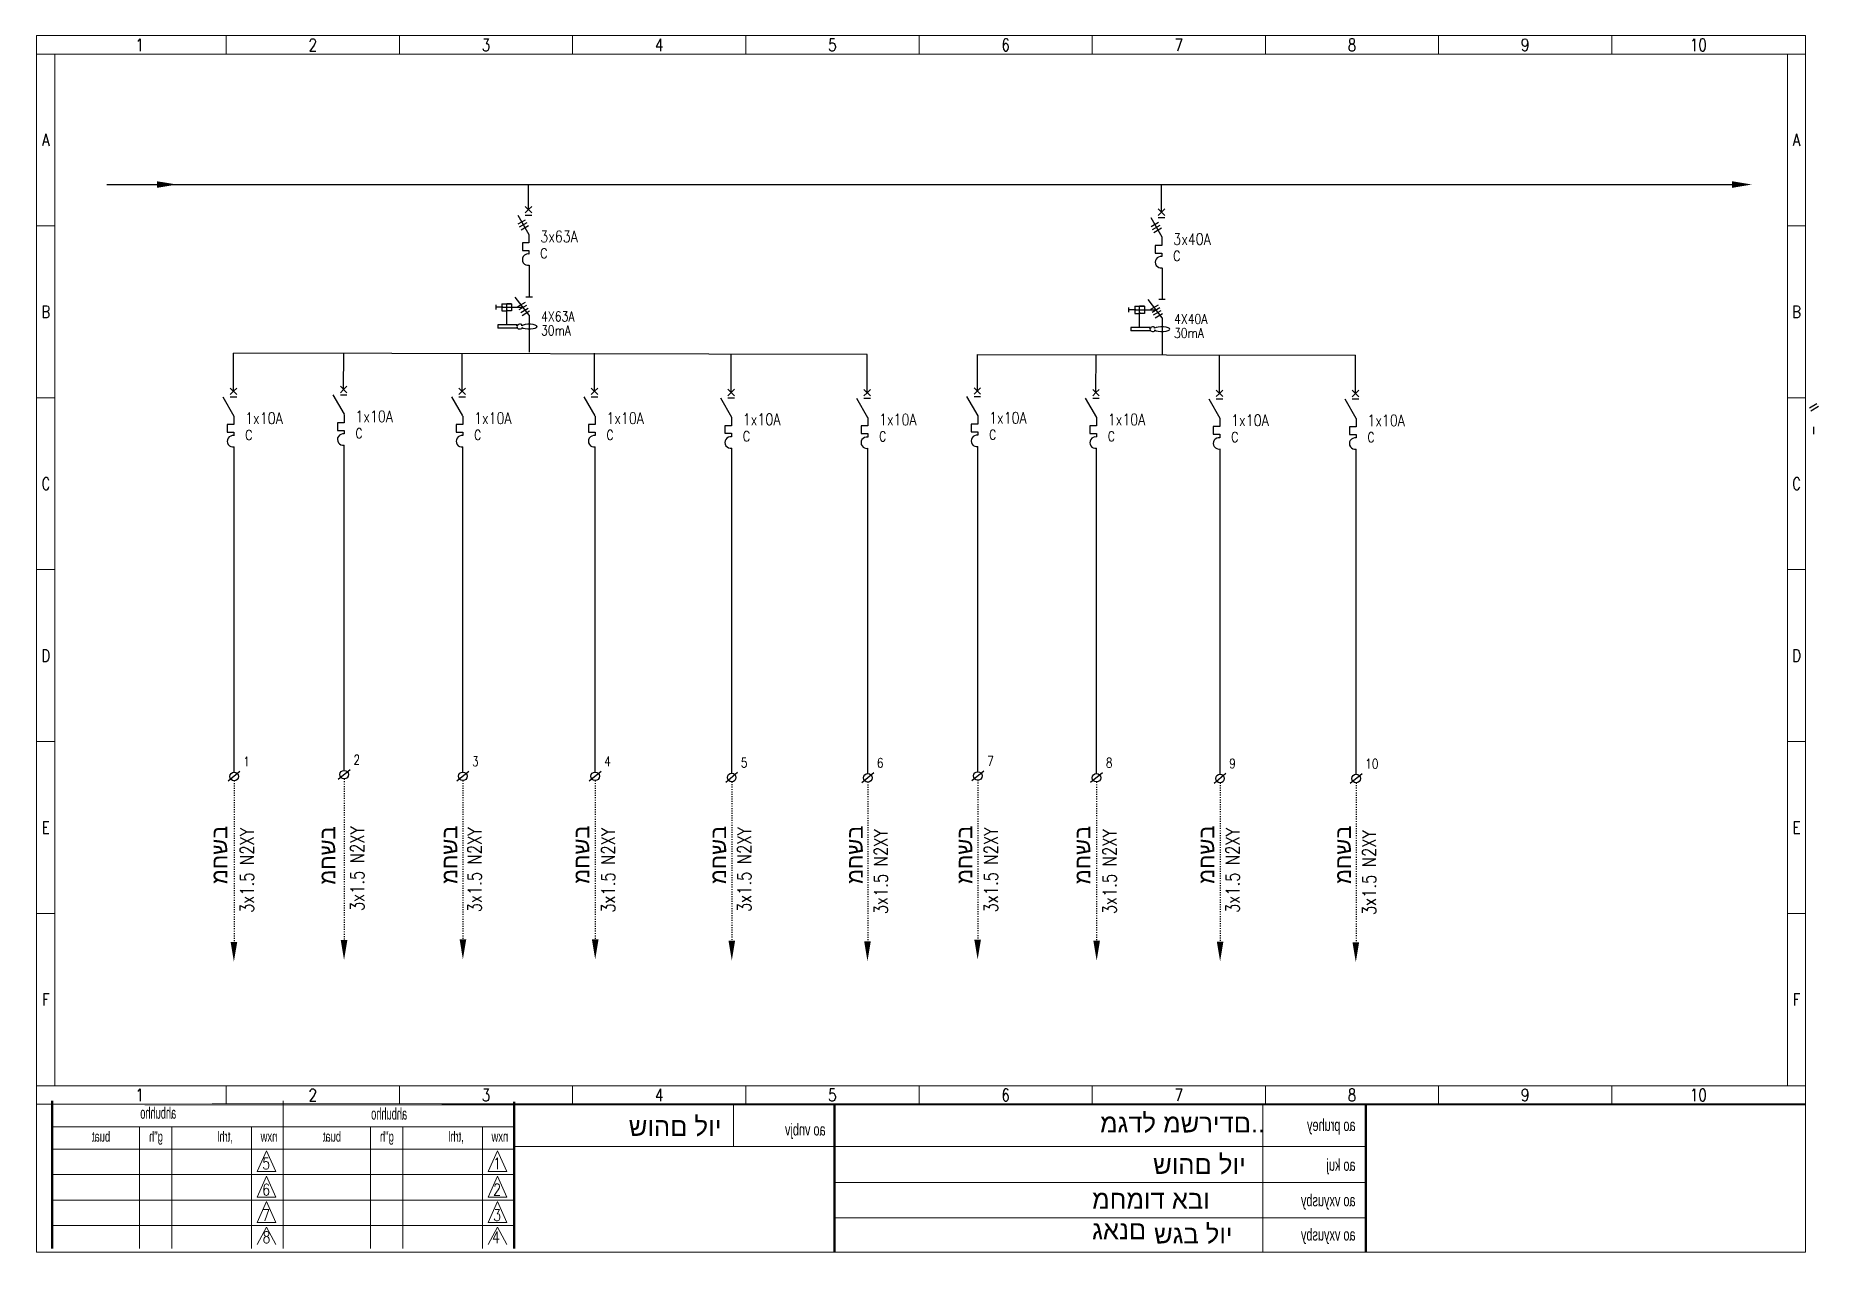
# Model space of a CAD drawing. Header units: millimetres. Extents: x 46170 to 87148, y 12751 to 40933.
# Drawn here: x 81933 to 86425, y 32437 to 35505 of the extents above; entities that cross this region are included whole.
import ezdxf
from ezdxf.enums import TextEntityAlignment as Align

# ---------------------------------------------------------------- set-up
doc = ezdxf.new("R2010")
doc.units = ezdxf.units.MM
doc.linetypes.add('ACAD_ISO03W100', pattern=[30, 12, -18])
doc.layers.add('A3', color=3, linetype='Continuous')
doc.styles.add('ROMANS', font='romans.shx')
doc.styles.get("Standard").update_dxf_attribs({"font": 'arial.ttf'})
doc.styles.add('TECHNO_M', font='techno_m.shx')

msp = doc.modelspace()

# ---------------------------------------------------------------- texts
at = {"color": 7, "lineweight": 13, "style": 'ROMANS', "width": 0.8}
for s, height, p in [('1', 31.1, (82195.1, 35481.8)), ('1', 31.1, (82195.1, 35481.8)), ('1', 31.1, (82195.1, 35481.8)), ('1', 31.1, (82195.1, 35481.8)), ('2', 31.1, (82631.5, 35481.8)), ('2', 31.1, (82631.5, 35481.8)), ('2', 31.1, (82631.5, 35481.8)), ('2', 31.1, (82631.5, 35481.8)), ('3', 31.1, (83067.9, 35481.8)), ('3', 31.1, (83067.9, 35481.8)), ('3', 31.1, (83067.9, 35481.8)), ('3', 31.1, (83067.9, 35481.8)), ('4', 31.1, (83504.3, 35481.8)), ('4', 31.1, (83504.3, 35481.8)), ('4', 31.1, (83504.3, 35481.8)), ('4', 31.1, (83504.3, 35481.8)), ('5', 31.1, (83940.7, 35481.8)), ('5', 31.1, (83940.7, 35481.8)), ('5', 31.1, (83940.7, 35481.8)), ('5', 31.1, (83940.7, 35481.8)), ('6', 31.1, (84377.1, 35481.8)), ('6', 31.1, (84377.1, 35481.8)), ('7', 31.1, (84813.5, 35481.8)), ('7', 31.1, (84813.5, 35481.8)), ('8', 31.1, (85249.8, 35481.8)), ('8', 31.1, (85249.8, 35481.8)), ('9', 31.1, (85686.2, 35481.8)), ('9', 31.1, (85686.2, 35481.8)), ('10', 31.06, (86122.6, 35481.8)), ('10', 31.06, (86122.6, 35481.8)), ('A', 30.7, (81958.9, 35242.5)), ('A', 30.7, (86370, 35242.5)), ('B', 30.7, (81958.9, 34809.3)), ('B', 30.7, (86370, 34809.3)), ('C', 30.7, (81958.9, 34376.1)), ('C', 30.7, (86370, 34376.1)), ('D', 30.7, (81958.9, 33943)), ('D', 30.7, (86370, 33943)), ('E', 30.7, (81958.9, 33509.8)), ('E', 30.7, (86370, 33509.8)), ('F', 30.7, (81958.9, 33076.7)), ('F', 30.7, (86370, 33076.7)), ('1', 31.1, (82195.1, 32835.8)), ('1', 31.1, (82195.1, 32835.8)), ('1', 31.1, (82195.1, 32835.8)), ('1', 31.1, (82195.1, 32835.8)), ('2', 31.1, (82631.5, 32835.8)), ('2', 31.1, (82631.5, 32835.8)), ('2', 31.1, (82631.5, 32835.8)), ('2', 31.1, (82631.5, 32835.8)), ('3', 31.1, (83067.9, 32835.8)), ('3', 31.1, (83067.9, 32835.8)), ('3', 31.1, (83067.9, 32835.8)), ('3', 31.1, (83067.9, 32835.8)), ('4', 31.1, (83504.3, 32835.8)), ('4', 31.1, (83504.3, 32835.8)), ('4', 31.1, (83504.3, 32835.8)), ('4', 31.1, (83504.3, 32835.8)), ('5', 31.1, (83940.7, 32835.8)), ('5', 31.1, (83940.7, 32835.8)), ('5', 31.1, (83940.7, 32835.8)), ('5', 31.1, (83940.7, 32835.8)), ('6', 31.1, (84377.1, 32835.8)), ('6', 31.1, (84377.1, 32835.8)), ('7', 31.1, (84813.5, 32835.8)), ('7', 31.1, (84813.5, 32835.8)), ('8', 31.1, (85249.8, 32835.8)), ('8', 31.1, (85249.8, 32835.8)), ('9', 31.1, (85686.2, 32835.8)), ('9', 31.1, (85686.2, 32835.8)), ('10', 31.06, (86122.6, 32835.8)), ('10', 31.06, (86122.6, 32835.8))]:
    msp.add_text(s, height=height, dxfattribs=at).set_placement(p, align=Align.MIDDLE)
at = {"color": 7, "lineweight": -2, "style": 'ROMANS', "width": 0.8}
for s, height, p in [('3x63A', 29, (83204.7, 34984.5, -75649.1)), ('3x40A', 29, (84799.5, 34978, -75649.1)), ('C', 25, (83204.7, 34944.1, -75649.1)), ('C', 25, (84799.5, 34937.6, -75649.1)), ('30mA', 25, (83206.6, 34749.9, -75649.1)), ('4X63A', 25, (83206.9, 34785.2, -75649.1)), ('30mA', 25, (84801.3, 34743.4, -75649.1)), ('4X40A', 25, (84801.6, 34778.7, -75649.1)), ('1x10A', 29, (82461.3, 34526.8, -75649.1)), ('1x10A', 29, (82738.9, 34531.2, -75649.1)), ('1x10A', 29, (83037.8, 34526.9, -75649.1)), ('1x10A', 29, (83371.1, 34526.9, -75649.1)), ('1x10A', 29, (83715.2, 34523.8, -75649.1)), ('1x10A', 29, (84058.1, 34523.3, -75649.1)), ('1x10A', 29, (84335.6, 34527.7, -75649.1)), ('1x10A', 29, (84634.5, 34523.4, -75649.1)), ('1x10A', 29, (84945.6, 34521.6, -75649.1)), ('1x10A', 29, (85288.5, 34521.1, -75649.1)), ('C', 25, (82461.3, 34486.4, -75649.1)), ('C', 25, (82738.9, 34490.8, -75649.1)), ('C', 25, (83037.8, 34486.5, -75649.1)), ('C', 25, (83371.1, 34486.5, -75649.1)), ('C', 25, (83715.2, 34483.4, -75649.1)), ('C', 25, (84058.1, 34482.9, -75649.1)), ('C', 25, (84335.6, 34487.3, -75649.1)), ('C', 25, (84634.5, 34483.1, -75649.1)), ('C', 25, (84945.6, 34481.2, -75649.1)), ('C', 25, (85288.5, 34480.7, -75649.1))]:
    msp.add_text(s, height=height, dxfattribs=at).set_placement(p)
at = {"color": 7, "lineweight": 13, "style": 'ROMANS', "width": 0.8}
for s, height, p in [('1', 24, (82456.4, 33664.4, -75649.1)), ('2', 24, (82733.9, 33668.8, -75649.1)), ('3', 24, (83032.8, 33664.5, -75649.1)), ('4', 24, (83366.1, 33664.5, -75649.1)), ('7', 24, (84330.6, 33665.3, -75649.1)), ('5', 24, (83710.2, 33661.4, -75649.1)), ('6', 24, (84053.1, 33660.9, -75649.1)), ('8', 24, (84629.6, 33661.1, -75649.1)), ('9', 24, (84940.6, 33659.2, -75649.1)), ('10', 24, (85283.5, 33658.7, -75649.1)), ('5', 29, (82504, 32648.9)), ('1', 29, (83085.9, 32648.9)), ('6', 29, (82504, 32583)), ('2', 29, (83085.9, 32583)), ('7', 29, (82504, 32518.7)), ('3', 29, (83085.9, 32518.7)), ('8', 29, (82504.9, 32462.8)), ('4', 29, (83083, 32462.8))]:
    msp.add_text(s, height=height, dxfattribs=at).set_placement(p)
at = {"color": 7, "lineweight": -2, "style": 'ROMANS', "width": 0.8}
for p in [(82483.1, 33294.8, -82790.4), (82760.6, 33299.3, -82790.4), (83056.7, 33296.2, -82790.4), (83392.9, 33295.1, -82790.4), (83736.1, 33296.9, -82790.4), (84357.4, 33295.8, -82790.4), (84966.5, 33294.6, -82790.4), (84079.9, 33291.4, -82790.4), (84656.3, 33291.5, -82790.4), (85310.3, 33289.2, -82790.4)]:
    msp.add_text('3x1.5 N2XY', height=34.2, rotation=90, dxfattribs=at).set_placement(p)
at = {"color": 7, "lineweight": 13, "style": 'TECHNO_M', "text_generation_flag": 2}
for s, height, width, p in [('ahbuhho', 29, 0.7, (82287.3, 32776.2)), ('ahbuhho', 29, 0.7, (82869.1, 32774.1)), ('buat', 25.81, 0.8, (82120.9, 32718.4)), ('g"h', 25.81, 0.8, (82253.7, 32718.4)), (',trhl', 25.81, 0.8, (82430.4, 32718.4)), ('buat', 25.81, 0.8, (82702.7, 32718.4)), ('g"h', 25.81, 0.8, (82835.6, 32718.4)), (',trhl', 25.81, 0.8, (83012.2, 32718.4)), ('ao vnbjv ', 30, 0.8, (83923.6, 32733.9)), ('ao pruhey', 30, 0.8, (85258.8, 32745.4)), ('nxw', 25.81, 0.8, (82542.1, 32718.4)), ('nxw', 25.81, 0.8, (83123.9, 32718.4)), ('ao kuj', 30, 0.8, (85258.8, 32644.9)), ('ao vxyusby', 30, 0.8, (85258.8, 32555.7)), ('ao vxyusby', 30, 0.8, (85258.8, 32469.3))]:
    msp.add_text(s, height=height, dxfattribs=dict(at, width=width)).set_placement(p)
at = {"char_height": 39.38, "attachment_point": 1, "rotation": 90}
for insert in [(82376.5, 33367.2), (82648.7, 33365.7), (82956.4, 33367.4), (83288.8, 33368), (83633.6, 33367.1), (83977.8, 33367.5), (84254, 33367.5), (84551.1, 33366.8), (84863.5, 33367.8), (85207.6, 33367.4)]:
    msp.add_mtext_dynamic_manual_height_columns('מחשב', width=4250.721, gutter_width=196.9, heights=[0], dxfattribs=dict(at, insert=insert))
at = {"lineweight": 53, "attachment_point": 1}
for s, insert, char_height in [('מגדל משרידם..', (84615, 32787.5), 46.033), ('שוהם לוי', (83427.6, 32778.7), 46.03), ('שוהם לוי', (84748.7, 32682.9), 46.03), ('מחמוד אבו גאנם', (84595.1, 32595.4), 46.033), ('שגב לוי', (84751.1, 32507.8), 46.03)]:
    msp.add_mtext_dynamic_manual_height_columns(s, width=421.091, gutter_width=230.2, heights=[234.7], dxfattribs=dict(at, insert=insert, char_height=char_height))

# ---------------------------------------------------------------- linework, layer by layer
at = {"color": 7, "linetype": 'ByBlock', "lineweight": 13, "ltscale": 2}
for p, q in [((81935.7, 32439.8), (81935.7, 35505.1)), ((81935.7, 35505.1), (86392.9, 35505.1)), ((81935.7, 32439.8), (81935.7, 35505.1)), ((81935.7, 35505.1), (86392.9, 35505.1)), ((86346.8, 35458.5), (86346.8, 32859.1)), ((81935.7, 32859.1), (86392.9, 32859.1)), ((82556.7, 32821.5), (82556.7, 32448.8)), ((83691.3, 32811.5), (83691.3, 32706.3)), ((85025.3, 32810.3), (85025.3, 32439.8)), ((82194.8, 32755.8), (82194.8, 32448.8)), ((82276.6, 32755.8), (82276.6, 32448.8)), ((82477.4, 32755.8), (82477.4, 32448.8)), ((82776.7, 32755.8), (82776.7, 32448.8)), ((82858.4, 32755.8), (82858.4, 32448.8)), ((83059.2, 32755.8), (83059.2, 32448.8))]:
    msp.add_line(p, q, dxfattribs=at)
at = {"color": 7, "linetype": 'ByBlock', "lineweight": 13}
for p, q in [((82413.3, 35505.1), (82413.3, 35458.5)), ((82413.3, 35505.1), (82413.3, 35458.5)), ((82413.3, 35505.1), (82413.3, 35458.5)), ((82413.3, 35505.1), (82413.3, 35458.5)), ((82849.7, 35505.1), (82849.7, 35458.5)), ((82849.7, 35505.1), (82849.7, 35458.5)), ((82849.7, 35505.1), (82849.7, 35458.5)), ((82849.7, 35505.1), (82849.7, 35458.5)), ((83286.1, 35505.1), (83286.1, 35458.5)), ((83286.1, 35505.1), (83286.1, 35458.5)), ((83286.1, 35505.1), (83286.1, 35458.5)), ((83286.1, 35505.1), (83286.1, 35458.5)), ((83722.5, 35505.1), (83722.5, 35458.5)), ((83722.5, 35505.1), (83722.5, 35458.5)), ((83722.5, 35505.1), (83722.5, 35458.5)), ((83722.5, 35505.1), (83722.5, 35458.5)), ((84158.9, 35505.1), (84158.9, 35458.5)), ((84158.9, 35505.1), (84158.9, 35458.5)), ((84158.9, 35505.1), (84158.9, 35458.5)), ((84158.9, 35505.1), (84158.9, 35458.5)), ((84595.3, 35505.1), (84595.3, 35458.5)), ((84595.3, 35505.1), (84595.3, 35458.5)), ((85031.6, 35505.1), (85031.6, 35458.5)), ((85031.6, 35505.1), (85031.6, 35458.5)), ((85468, 35505.1), (85468, 35458.5)), ((85468, 35505.1), (85468, 35458.5)), ((85904.4, 35505.1), (85904.4, 35458.5)), ((85904.4, 35505.1), (85904.4, 35458.5)), ((81935.7, 35458.5), (86392.9, 35458.5)), ((81935.7, 35025.9), (81981.8, 35025.9)), ((86346.8, 35025.9), (86392.9, 35025.9)), ((81935.7, 34592.7), (81981.8, 34592.7)), ((86346.8, 34592.7), (86392.9, 34592.7)), ((81935.7, 34159.6), (81981.8, 34159.6)), ((86346.8, 34159.6), (86392.9, 34159.6)), ((81935.7, 33726.4), (81981.8, 33726.4)), ((81935.7, 33726.4), (81981.8, 33726.4)), ((86346.8, 33726.4), (86392.9, 33726.4)), ((81935.7, 33293.3), (81981.8, 33293.3)), ((86346.8, 33293.3), (86392.9, 33293.3)), ((82413.3, 32859.1), (82413.3, 32812.5)), ((82413.3, 32859.1), (82413.3, 32812.5)), ((82413.3, 32859.1), (82413.3, 32812.5)), ((82413.3, 32859.1), (82413.3, 32812.5)), ((82849.7, 32859.1), (82849.7, 32812.5)), ((82849.7, 32859.1), (82849.7, 32812.5)), ((82849.7, 32859.1), (82849.7, 32812.5)), ((82849.7, 32859.1), (82849.7, 32812.5)), ((83286.1, 32859.1), (83286.1, 32812.5)), ((83286.1, 32859.1), (83286.1, 32812.5)), ((83286.1, 32859.1), (83286.1, 32812.5)), ((83286.1, 32859.1), (83286.1, 32812.5)), ((83722.5, 32859.1), (83722.5, 32812.5)), ((83722.5, 32859.1), (83722.5, 32812.5)), ((83722.5, 32859.1), (83722.5, 32812.5)), ((83722.5, 32859.1), (83722.5, 32812.5)), ((84158.9, 32859.1), (84158.9, 32812.5)), ((84158.9, 32859.1), (84158.9, 32812.5)), ((84158.9, 32859.1), (84158.9, 32812.5)), ((84158.9, 32859.1), (84158.9, 32812.5)), ((84595.3, 32859.1), (84595.3, 32812.5)), ((84595.3, 32859.1), (84595.3, 32812.5)), ((85031.6, 32859.1), (85031.6, 32812.5)), ((85031.6, 32859.1), (85031.6, 32812.5)), ((85468, 32859.1), (85468, 32812.5)), ((85468, 32859.1), (85468, 32812.5)), ((85904.4, 32859.1), (85904.4, 32812.5)), ((85904.4, 32859.1), (85904.4, 32812.5))]:
    msp.add_line(p, q, dxfattribs=at)
at = {"color": 7, "linetype": 'Continuous', "lineweight": 13}
for p, q in [((81981.8, 35458.5), (81981.8, 32859.1)), ((83138.6, 32755.8), (81974.8, 32755.8)), ((82556.7, 32755.8), (82556.7, 32755.8)), ((83138.6, 32755.8), (83138.6, 32755.8)), ((83138.6, 32699.4), (81974.8, 32699.4)), ((85284.8, 32706.3), (83138.6, 32706.3)), ((83138.6, 32635.3), (81974.8, 32635.3)), ((83138.6, 32571.3), (81974.8, 32571.3)), ((83138.6, 32507.2), (81974.8, 32507.2)), ((82556.7, 32507.2), (82556.7, 32507.2))]:
    msp.add_line(p, q, dxfattribs=at)
at = {"color": 0, "linetype": 'ByBlock', "ltscale": 2}
for p, q in [((82112.5, 35130), (86207.4, 35130)), ((83175, 35066.7), (83175, 35130)), ((84769.7, 35060.2), (84769.7, 35129.9)), ((82431.6, 34609), (82431.8, 34705.4)), ((84028.5, 34701.9), (82431.8, 34705.4)), ((82709.1, 34613.4), (82709.3, 34705.4)), ((83008, 34609.1), (83008.2, 34705.5)), ((83341.3, 34609.1), (83341.5, 34705.5)), ((83685.5, 34606), (83685.7, 34702.4)), ((84028.3, 34605.5), (84028.5, 34701.9)), ((84305.9, 34609.9), (84306, 34701.9)), ((84604.8, 34605.7), (84605, 34702)), ((84915.9, 34603.8), (84916.1, 34700.2)), ((85258.7, 34603.3), (85258.9, 34699.7))]:
    msp.add_line(p, q, dxfattribs=at)
at = {"color": 7, "linetype": 'ByBlock', "lineweight": -2}
for p, q in [((83148, 35053), (83176.1, 35004.4)), ((84742.7, 35046.6), (84770.8, 34997.9)), ((83176.2, 35004.2), (83176.2, 34983.1)), ((84770.9, 34997.8), (84770.9, 34976.6)), ((83176.2, 34983.1), (83159.5, 34983.1)), ((83159.5, 34983.1), (83159.5, 34963.8)), ((83159.5, 34963.8), (83176.2, 34963.8)), ((84770.9, 34976.6), (84754.2, 34976.6)), ((84754.2, 34976.6), (84754.2, 34957.4)), ((84754.2, 34957.4), (84770.9, 34957.4)), ((83092.3, 34826.5), (83092.3, 34815)), ((83110.5, 34820.7), (83092.3, 34820.7)), ((83108.1, 34829.8), (83132.1, 34829.8)), ((83108.1, 34829.8), (83108.1, 34811.7)), ((83108.1, 34811.7), (83120.1, 34811.7)), ((83110.5, 34820.7), (83129.7, 34820.7)), ((83120.1, 34776.4), (83120.1, 34829.8)), ((83132.1, 34829.8), (83120.1, 34829.8)), ((83120.1, 34827), (83120.1, 34828.3)), ((83120.1, 34814.4), (83120.1, 34813.2)), ((83132.1, 34811.7), (83120.1, 34811.7)), ((83129.7, 34820.7), (83161.2, 34820.7)), ((83132.1, 34829.8), (83132.1, 34811.7)), ((83176.4, 34800.9), (83141.5, 34846.5)), ((84687, 34820), (84687, 34808.5)), ((84705.2, 34814.3), (84687, 34814.3)), ((84702.8, 34823.3), (84726.9, 34823.3)), ((84702.8, 34823.3), (84702.8, 34805.2)), ((84705.2, 34814.3), (84724.4, 34814.3)), ((84714.8, 34769.9), (84714.8, 34823.3)), ((84726.9, 34823.3), (84714.8, 34823.3)), ((84714.8, 34820.5), (84714.8, 34821.8)), ((84724.4, 34814.3), (84756, 34814.3)), ((84726.9, 34823.3), (84726.9, 34805.2)), ((84771.2, 34794.4), (84736.2, 34840.1)), ((83145.8, 34776.4), (83098.1, 34776.4)), ((83098.1, 34776.4), (83098.1, 34767.7)), ((83145.8, 34767.7), (83098.1, 34767.7)), ((83145.8, 34773.7), (83145.8, 34776.4)), ((83147.5, 34773.7), (83145.8, 34773.7)), ((83147.5, 34770.4), (83145.8, 34770.4)), ((83145.8, 34770.4), (83145.8, 34767.7)), ((83147.5, 34776.1), (83147.5, 34773.7)), ((83147.5, 34768), (83147.5, 34770.4)), ((83157.8, 34774.2), (83157.8, 34777.3)), ((83157.8, 34769.9), (83157.8, 34766.8)), ((83157.8, 34769.9), (83157.8, 34766.8)), ((84740.5, 34769.9), (84692.9, 34769.9)), ((84692.9, 34769.9), (84692.9, 34761.2)), ((84702.8, 34805.2), (84714.8, 34805.2)), ((84714.8, 34808), (84714.8, 34806.7)), ((84726.9, 34805.2), (84714.8, 34805.2)), ((84740.5, 34767.2), (84740.5, 34769.9)), ((84742.2, 34767.2), (84740.5, 34767.2)), ((84742.2, 34769.6), (84742.2, 34767.2)), ((84752.5, 34767.7), (84752.5, 34770.8)), ((84740.5, 34761.2), (84692.9, 34761.2)), ((84742.2, 34763.9), (84740.5, 34763.9)), ((84740.5, 34763.9), (84740.5, 34761.2)), ((84742.2, 34761.5), (84742.2, 34763.9)), ((84752.5, 34763.4), (84752.5, 34760.3)), ((84752.5, 34763.4), (84752.5, 34760.3)), ((82404.6, 34595.3), (82432.7, 34546.6)), ((82682.1, 34599.7), (82710.2, 34551)), ((82981, 34595.4), (83009.1, 34546.8)), ((83314.3, 34595.4), (83342.4, 34546.8)), ((83658.5, 34592.4), (83686.6, 34543.7)), ((84001.3, 34591.9), (84029.5, 34543.2)), ((84278.9, 34596.3), (84307, 34547.6)), ((84577.8, 34592), (84605.9, 34543.3)), ((84888.9, 34590.1), (84917, 34541.4)), ((85231.7, 34589.7), (85259.9, 34541)), ((82432.8, 34546.5), (82432.8, 34525.3)), ((82710.4, 34550.9), (82710.4, 34529.7)), ((83009.3, 34546.6), (83009.3, 34525.5)), ((83342.6, 34546.6), (83342.6, 34525.5)), ((83686.7, 34543.5), (83686.7, 34522.4)), ((84029.6, 34543.1), (84029.6, 34521.9)), ((84307.1, 34547.5), (84307.1, 34526.3)), ((84606, 34543.2), (84606, 34522)), ((84917.1, 34541.3), (84917.1, 34520.2)), ((85260, 34540.8), (85260, 34519.7)), ((82432.8, 34525.3), (82416.1, 34525.3)), ((82416.1, 34525.3), (82416.1, 34506.1)), ((82416.1, 34506.1), (82432.8, 34506.1)), ((82710.4, 34529.7), (82693.6, 34529.7)), ((82693.6, 34529.7), (82693.6, 34510.5)), ((82693.6, 34510.5), (82710.3, 34510.5)), ((83009.3, 34525.5), (82992.5, 34525.5)), ((82992.5, 34525.5), (82992.5, 34506.2)), ((82992.5, 34506.2), (83009.2, 34506.2)), ((83342.6, 34525.5), (83325.8, 34525.5)), ((83325.8, 34525.5), (83325.8, 34506.2)), ((83325.8, 34506.2), (83342.6, 34506.2)), ((83686.7, 34522.4), (83670, 34522.4)), ((83670, 34522.4), (83670, 34503.1)), ((83670, 34503.1), (83686.7, 34503.1)), ((84029.6, 34521.9), (84012.8, 34521.9)), ((84012.8, 34521.9), (84012.8, 34502.7)), ((84012.8, 34502.7), (84029.6, 34502.7)), ((84307.1, 34526.3), (84290.4, 34526.3)), ((84290.4, 34526.3), (84290.4, 34507.1)), ((84290.4, 34507.1), (84307.1, 34507.1)), ((84606, 34522), (84589.3, 34522)), ((84589.3, 34522), (84589.3, 34502.8)), ((84589.3, 34502.8), (84606, 34502.8)), ((84917.1, 34520.2), (84900.4, 34520.2)), ((84900.4, 34520.2), (84900.4, 34500.9)), ((84900.4, 34500.9), (84917.1, 34500.9)), ((85260, 34519.7), (85243.2, 34519.7)), ((85243.2, 34519.7), (85243.2, 34500.5)), ((85243.2, 34500.5), (85260, 34500.5)), ((86412.7, 34519.8), (86412.7, 34500.6))]:
    msp.add_line(p, q, dxfattribs=at)
at = {"lineweight": -2}
for p, q in [((83149.1, 35030.6), (83167.5, 35041.4)), ((84743.8, 35024.2), (84762.3, 35035)), ((83152.6, 35023.4), (83171.6, 35034.5)), ((83156.2, 35015.9), (83175.2, 35027)), ((84747.3, 35016.9), (84766.3, 35028)), ((84750.9, 35009.4), (84769.9, 35020.5)), ((83148.2, 34822.5), (83167.2, 34833.6)), ((83151.8, 34815.2), (83170.7, 34826.3)), ((83155.4, 34807.7), (83174.3, 34818.8)), ((83159, 34800.3), (83177.9, 34811.4)), ((84742.9, 34816), (84761.9, 34827.1)), ((84746.5, 34808.7), (84765.4, 34819.8)), ((84750.1, 34801.3), (84769, 34812.4)), ((84753.7, 34793.8), (84772.6, 34804.9)), ((86402.4, 34567.4), (86420.8, 34578.2)), ((86405.9, 34560.1), (86424.9, 34571.2))]:
    msp.add_line(p, q, dxfattribs=at)
at = {"color": 7, "linetype": 'Continuous', "lineweight": -2}
for p, q in [((83166.7, 35053), (83183.3, 35053)), ((83166.8, 35074.9), (83183.2, 35058.5)), ((83175, 35066.7), (83166.8, 35058.5)), ((83175, 35066.7), (83183.2, 35074.9)), ((84761.5, 35068.4), (84777.9, 35052)), ((84769.7, 35060.2), (84761.5, 35052)), ((84761.5, 35046.6), (84778, 35046.6)), ((84769.7, 35060.2), (84777.9, 35068.4)), ((83176.2, 34963.8), (83176.2, 34954.9)), ((84770.9, 34957.4), (84770.9, 34948.5)), ((83184.8, 34846.5), (83168.1, 34846.5)), ((84779.5, 34840.1), (84762.8, 34840.1)), ((82423.4, 34617.2), (82439.8, 34600.8)), ((82431.6, 34609), (82423.4, 34600.8)), ((82423.4, 34595.3), (82439.9, 34595.3)), ((82431.6, 34609), (82439.8, 34617.2)), ((82700.9, 34621.6), (82717.3, 34605.2)), ((82709.1, 34613.4), (82700.9, 34605.2)), ((82700.9, 34599.7), (82717.4, 34599.7)), ((82709.1, 34613.4), (82717.3, 34621.6)), ((82999.8, 34617.3), (83016.2, 34600.9)), ((83008, 34609.1), (82999.8, 34600.9)), ((82999.8, 34595.4), (83016.3, 34595.4)), ((83008, 34609.1), (83016.2, 34617.3)), ((83333.1, 34617.3), (83349.5, 34600.9)), ((83341.3, 34609.1), (83333.1, 34600.9)), ((83333.1, 34595.4), (83349.6, 34595.4)), ((83341.3, 34609.1), (83349.5, 34617.3)), ((83677.2, 34592.4), (83693.8, 34592.4)), ((83677.3, 34614.2), (83693.7, 34597.8)), ((83685.5, 34606), (83677.3, 34597.8)), ((83685.5, 34606), (83693.7, 34614.2)), ((84020.1, 34613.7), (84036.5, 34597.3)), ((84028.3, 34605.5), (84020.1, 34597.3)), ((84020.1, 34591.9), (84036.6, 34591.9)), ((84028.3, 34605.5), (84036.5, 34613.7)), ((84297.6, 34596.3), (84314.2, 34596.3)), ((84297.7, 34618.1), (84314.1, 34601.7)), ((84305.9, 34609.9), (84297.7, 34601.7)), ((84305.9, 34609.9), (84314.1, 34618.1)), ((84596.5, 34592), (84613.1, 34592)), ((84596.6, 34613.9), (84613, 34597.5)), ((84604.8, 34605.7), (84596.6, 34597.5)), ((84604.8, 34605.7), (84613, 34613.9)), ((84907.6, 34590.1), (84924.2, 34590.1)), ((84907.7, 34612), (84924.1, 34595.6)), ((84915.9, 34603.8), (84907.7, 34595.6)), ((84915.9, 34603.8), (84924.1, 34612)), ((85250.5, 34611.5), (85266.9, 34595.1)), ((85258.7, 34603.3), (85250.5, 34595.1)), ((85250.5, 34589.7), (85267, 34589.7)), ((85258.7, 34603.3), (85266.9, 34611.5)), ((82432.8, 34506.1), (82432.8, 34497.2)), ((82710.3, 34510.5), (82710.3, 34501.6)), ((83009.2, 34506.2), (83009.2, 34497.3)), ((83342.6, 34506.2), (83342.6, 34497.3)), ((83686.7, 34503.1), (83686.7, 34494.2)), ((84029.6, 34502.7), (84029.6, 34493.8)), ((84307.1, 34507.1), (84307.1, 34498.2)), ((84606, 34502.8), (84606, 34493.9)), ((84917.1, 34500.9), (84917.1, 34492)), ((85260, 34500.5), (85260, 34491.6))]:
    msp.add_line(p, q, dxfattribs=at)
at = {"linetype": 'ByBlock', "ltscale": 2}
for p, q in [((83176.4, 34926.5), (83176.4, 34846.5)), ((84771.2, 34920), (84771.2, 34840.1)), ((83176.4, 34800.9), (83176.4, 34707.9)), ((84771.2, 34794.4), (84771.2, 34701.4)), ((82433.1, 33649.5), (82433.1, 34468.8)), ((82710.6, 33653.9), (82710.6, 34473.2)), ((83009.5, 33649.7), (83009.5, 34468.9)), ((83342.8, 33649.7), (83342.8, 34468.9)), ((83686.9, 33646.6), (83686.9, 34465.8)), ((84029.8, 33646.1), (84029.8, 34465.3)), ((84307.3, 33650.5), (84307.3, 34469.7)), ((84606.3, 33646.2), (84606.3, 34465.4)), ((84917.3, 33644.4), (84917.3, 34463.6)), ((85260.2, 33643.9), (85260.2, 34463.1))]:
    msp.add_line(p, q, dxfattribs=at)
msp.add_line((84306, 34701.9), (85258.9, 34699.7))
at = {"color": 7, "ltscale": 2}
for p, q in [((82448, 33651.2), (82418.1, 33626.3)), ((82725.5, 33655.6), (82695.6, 33630.7)), ((83024.4, 33651.3), (82994.5, 33626.4)), ((83357.8, 33651.3), (83327.9, 33626.4)), ((83701.9, 33648.2), (83672, 33623.3)), ((84044.8, 33647.8), (84014.9, 33622.8)), ((84322.3, 33652.2), (84292.4, 33627.2)), ((84621.2, 33647.9), (84591.3, 33622.9)), ((84932.3, 33646), (84902.4, 33621.1)), ((85275.2, 33645.5), (85245.3, 33620.6))]:
    msp.add_line(p, q, dxfattribs=at)
at = {"linetype": 'ACAD_ISO03W100', "ltscale": 0.2}
for p, q in [((82433.1, 33627.9), (82433.1, 33222.2)), ((82710.6, 33632.3), (82710.6, 33226.7)), ((83009.5, 33628), (83009.5, 33222.4)), ((83342.8, 33628), (83342.8, 33222.4)), ((83686.9, 33624.9), (83686.9, 33219.3)), ((84029.8, 33624.5), (84029.8, 33218.8)), ((84307.3, 33628.9), (84307.3, 33223.2)), ((84606.3, 33624.6), (84606.3, 33218.9)), ((84917.3, 33622.7), (84917.3, 33217.1)), ((85260.2, 33622.3), (85260.2, 33216.6))]:
    msp.add_line(p, q, dxfattribs=at)
at = {"color": 7, "lineweight": 13}
for p, q in [((82515.2, 32695.4), (82491.6, 32642.8)), ((82515.2, 32695.4), (82538.7, 32642.8)), ((83097, 32695.4), (83073.5, 32642.8)), ((83097, 32695.4), (83120.6, 32642.8)), ((82491.6, 32642.8), (82538.7, 32642.8)), ((82515.2, 32631.4), (82491.6, 32578.7)), ((82515.2, 32631.4), (82538.7, 32578.7)), ((83073.5, 32642.8), (83120.6, 32642.8)), ((83097, 32631.4), (83073.5, 32578.7)), ((83097, 32631.4), (83120.6, 32578.7)), ((82491.6, 32578.7), (82538.7, 32578.7)), ((82515.2, 32567.3), (82491.6, 32514.7)), ((82515.2, 32567.3), (82538.7, 32514.7)), ((83073.5, 32578.7), (83120.6, 32578.7)), ((83097, 32567.3), (83073.5, 32514.7)), ((83097, 32567.3), (83120.6, 32514.7)), ((82491.6, 32514.7), (82538.7, 32514.7)), ((82515.2, 32503.3), (82491.6, 32459.6)), ((82515.2, 32503.3), (82538.7, 32459.6)), ((83073.5, 32514.7), (83120.6, 32514.7)), ((83097, 32503.3), (83073.5, 32459.6)), ((83097, 32503.3), (83120.6, 32459.6))]:
    msp.add_line(p, q, dxfattribs=at)
at = {"color": 7, "lineweight": 13, "ltscale": 2}
for p, q in [((83945.7, 32615.1), (85284.8, 32615.1)), ((83945.7, 32526.2), (85284.8, 32526.2))]:
    msp.add_line(p, q, dxfattribs=at)
at = {"color": 7, "linetype": 'ByBlock', "lineweight": 13, "ltscale": 2}
for points in [[(81935.7, 32439.8), (86392.9, 32439.8), (86392.9, 35505.1), (81935.7, 35505.1)], [(81935.7, 35505.1), (86392.9, 35505.1), (86392.9, 32439.8), (81935.7, 32439.8)], [(81935.7, 32439.8), (86392.9, 32439.8), (86392.9, 35505.1), (81935.7, 35505.1)], [(81935.7, 35505.1), (86392.9, 35505.1), (86392.9, 32439.8), (81935.7, 32439.8)], [(81935.7, 32859.1), (86392.9, 32859.1), (86392.9, 32812.5), (81935.7, 32812.5)]]:
    msp.add_lwpolyline(points, close=True, dxfattribs=at)
at = {"color": 7, "linetype": 'ByBlock', "lineweight": 13, "ltscale": 2, "const_width": 5}
msp.add_lwpolyline([(81935.7, 32812.5), (86392.9, 32812.5), (86392.9, 32812.5), (81935.7, 32812.5)], close=True, dxfattribs=at)
at = {"color": 7, "ltscale": 2}
for centre in [(82433.1, 33638.7), (82710.6, 33643.1), (83009.5, 33638.9), (83342.8, 33638.9), (83686.9, 33635.8), (84029.8, 33635.3), (84307.3, 33639.7), (84606.3, 33635.4), (84917.3, 33633.5), (85260.2, 33633.1)]:
    msp.add_circle(centre, 10.8, dxfattribs=at)
at = {"color": 7, "linetype": 'ByBlock', "lineweight": -2}
for centre, radius, start, end in [((83173.9, 34940.7), 14.4, 80.8849, 280.1182), ((84768.6, 34934.2), 14.4, 80.8849, 280.1182), ((83153.7, 34767.5), 10.6, 66.8973, 125.6982), ((83153.7, 34776.6), 10.6, 234.3018, 293.1027), ((84748.4, 34761), 10.6, 66.8973, 125.6982), ((84748.4, 34770.1), 10.6, 234.3018, 293.1027), ((82430.5, 34483), 14.4, 80.8849, 280.1182), ((82708, 34487.4), 14.4, 80.8849, 280.1182), ((83007, 34483.1), 14.4, 80.8849, 280.1182), ((83340.3, 34483.1), 14.4, 80.8849, 280.1182), ((84304.8, 34483.9), 14.4, 80.8849, 280.1182), ((83684.4, 34480), 14.4, 80.8849, 280.1182), ((84027.3, 34479.5), 14.4, 80.8849, 280.1182), ((84603.7, 34479.6), 14.4, 80.8849, 280.1182), ((84914.8, 34477.8), 14.4, 80.8849, 280.1182), ((85257.7, 34477.3), 14.4, 80.8849, 280.1182)]:
    msp.add_arc(centre, radius, start, end, dxfattribs=at)
for centre in [(83176.4, 34772), (84771.2, 34765.6)]:
    msp.add_ellipse(centre, major_axis=(-20, 0), ratio=0.292341, start_param=0.37335, end_param=5.909835, dxfattribs=at)
at = {"color": 7, "linetype": 'ByBlock', "lineweight": -2, "ltscale": 30}
for points in [[(82238.6, 35138.3), (82288.6, 35130), (82238.6, 35121.6)], [(86207.4, 35138.3), (86257.4, 35130), (86207.4, 35121.6)], [(82441.1, 33221.8), (82432.7, 33171.8), (82424.4, 33221.8)], [(82718.6, 33226.2), (82710.3, 33176.2), (82701.9, 33226.2)], [(83018.1, 33227.9), (83009.7, 33177.9), (83001.4, 33227.9)], [(83351.4, 33227.9), (83343.1, 33177.9), (83334.7, 33227.9)], [(83695.5, 33224.8), (83687.2, 33174.8), (83678.9, 33224.8)], [(84037.4, 33223), (84029, 33173), (84020.7, 33223)], [(84314.9, 33227.4), (84306.6, 33177.4), (84298.2, 33227.4)], [(84614.8, 33224.5), (84606.5, 33174.5), (84598.2, 33224.5)], [(84925.9, 33222.6), (84917.6, 33172.6), (84909.3, 33222.6)], [(85267.8, 33220.8), (85259.4, 33170.8), (85251.1, 33220.8)]]:
    msp.add_solid(points, dxfattribs=at)
at = {"layer": 'A3', "color": 7, "lineweight": 13, "const_width": 5.63}
for points in [[(81974.8, 32448.8), (81974.8, 32821.5)], [(83138.6, 32448.8), (83138.6, 32819.4)], [(83945.7, 32439.8), (83945.7, 32814)], [(85284.8, 32439.8), (85284.8, 32811.2)]]:
    msp.add_lwpolyline(points, dxfattribs=at)

msp.set_redraw_order([(e.dxf.handle, doc.entitydb.next_handle()) for e in msp.query("TEXT MTEXT ATTDEF DIMENSION ARC_DIMENSION")])  # texts and dimensions are drawn at this point

doc.saveas('drawing.dxf')
